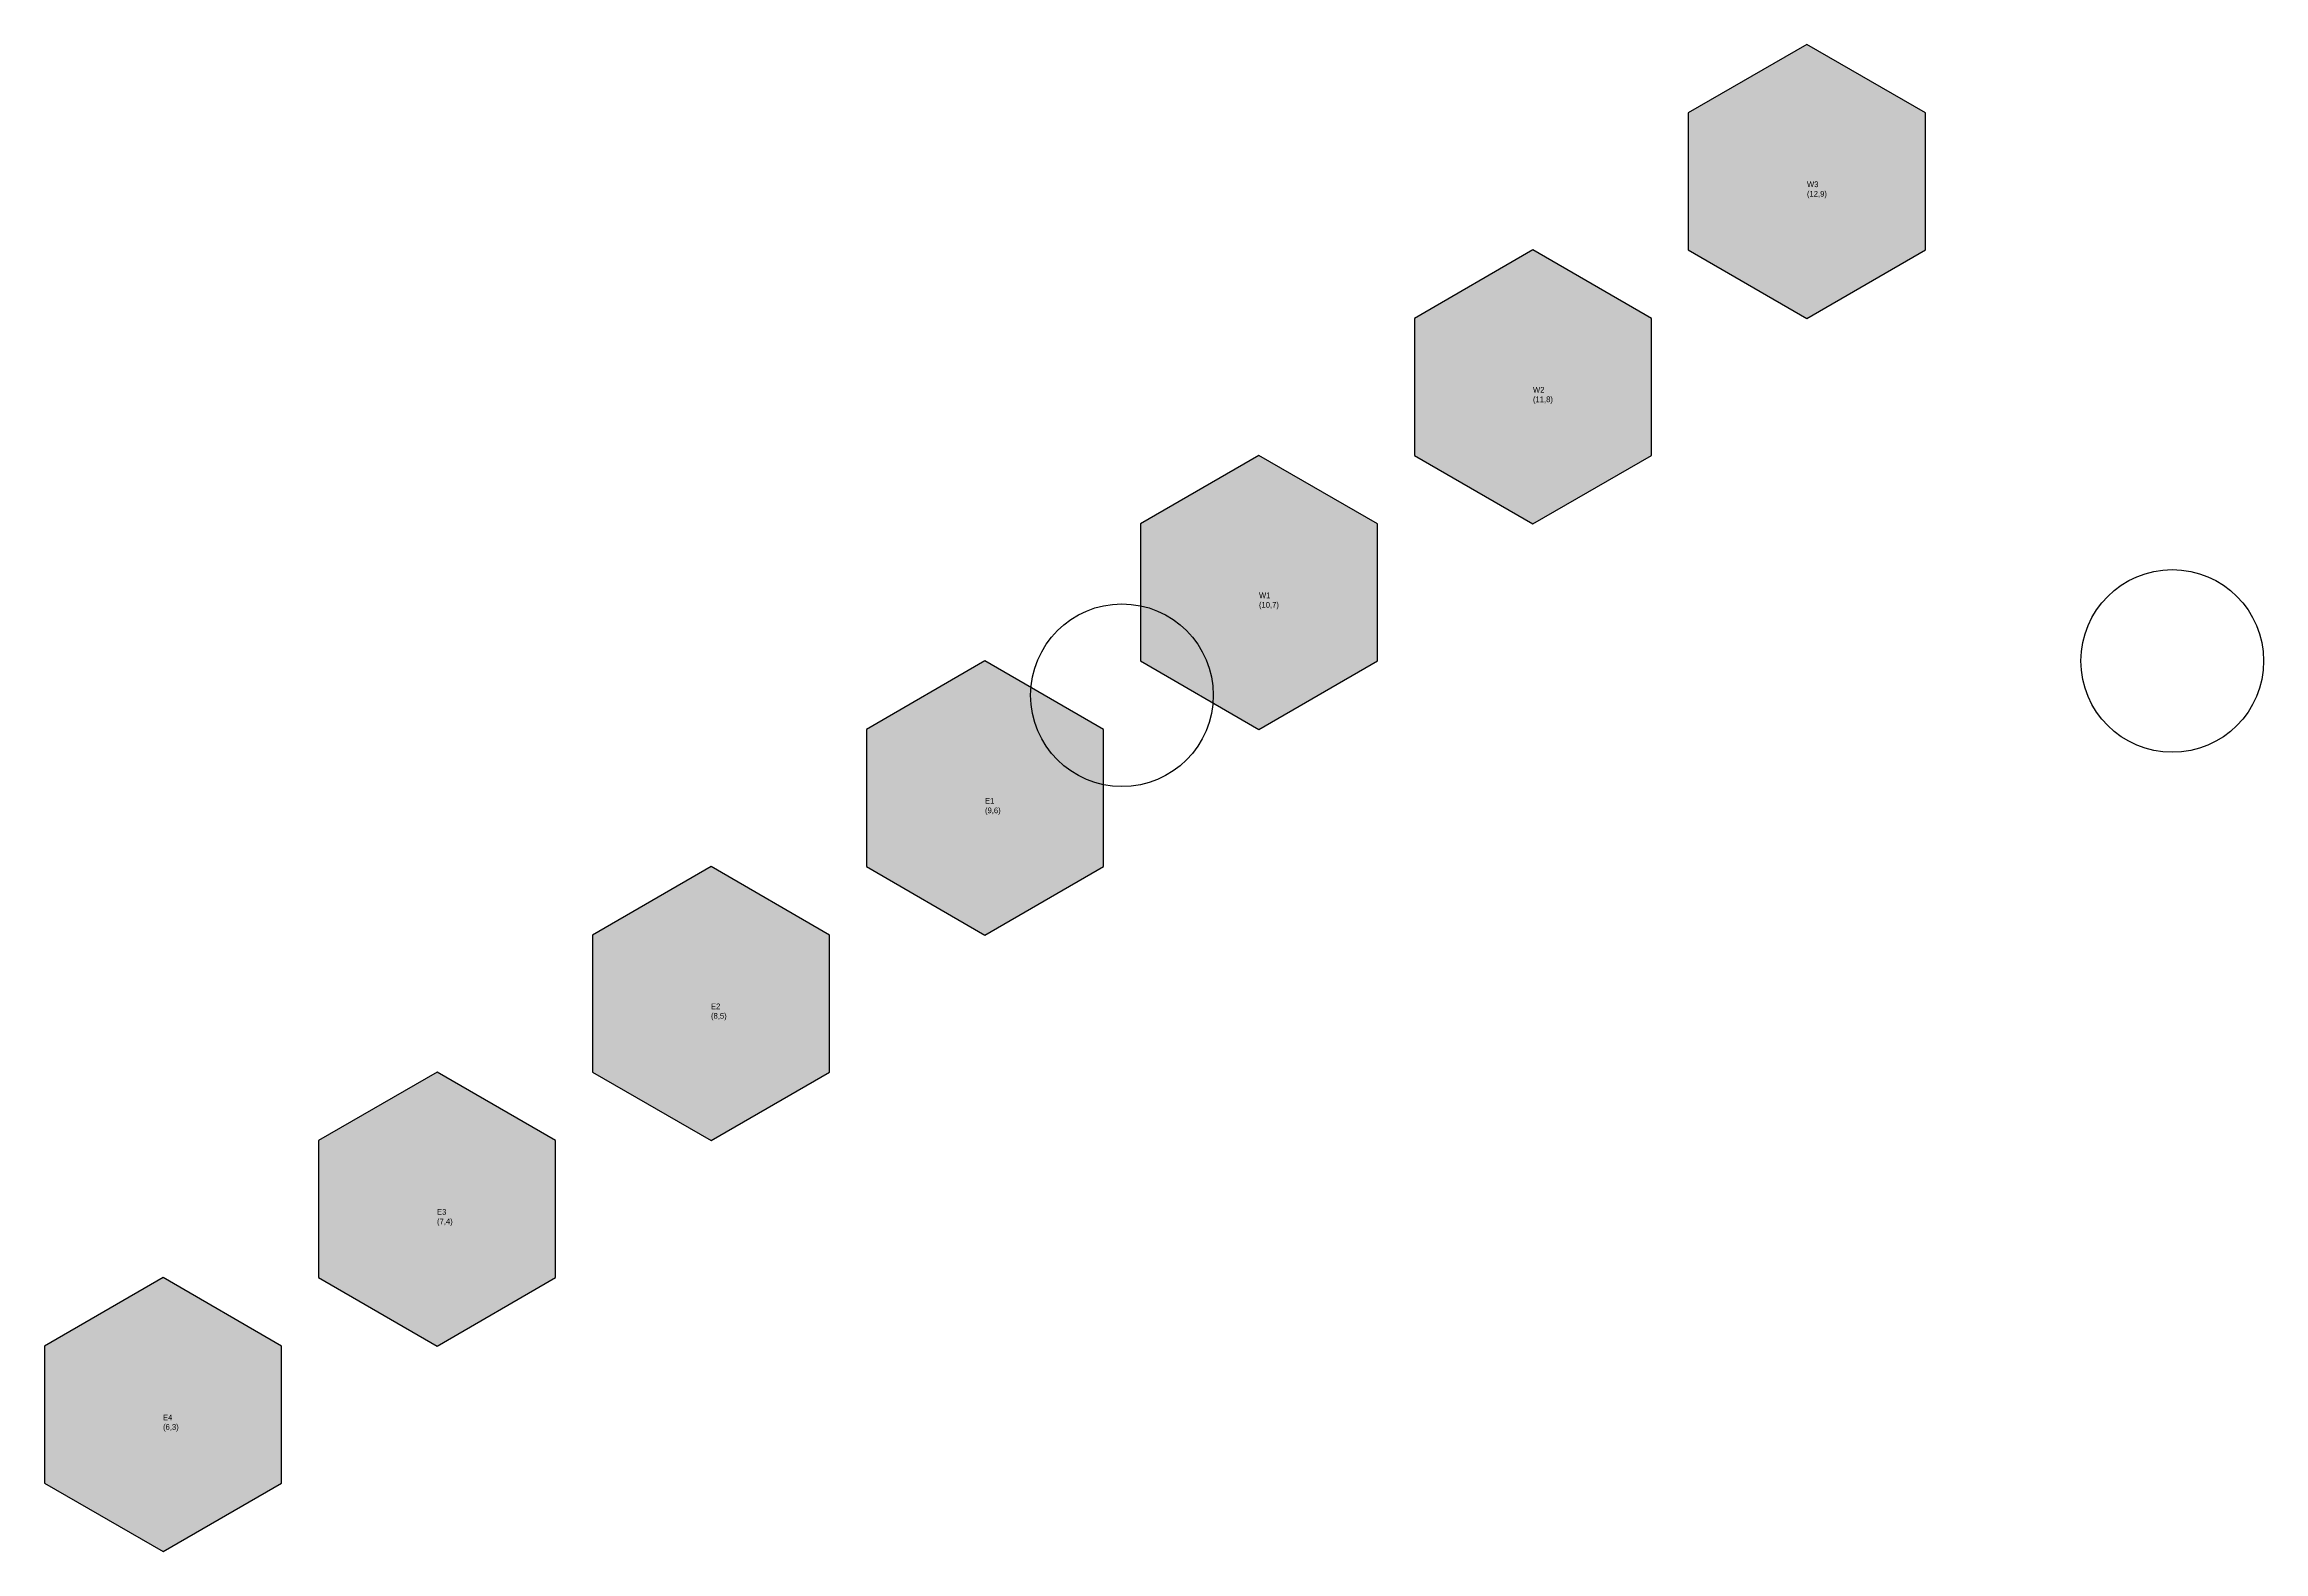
# Model space of a CAD drawing. Header units: metres. Extents: x 100 to 2640, y -53 to 4180.
# Drawn here: x 1668 to 2640, y 1310 to 1970 of the extents above; entities that cross this region are included whole.
import ezdxf

# ---------------------------------------------------------------- set-up
doc = ezdxf.new("R2010")
doc.units = ezdxf.units.M
for name, color, linetype in [('ENGINES', 1, 'Continuous'), ('SHAPES', 250, 'Continuous'), ('TEXT', 250, 'Continuous')]:
    doc.layers.add(name, color=color, linetype=linetype)

msp = doc.modelspace()

# ---------------------------------------------------------------- hatches: boundary and pattern name
at = {"layer": 'SHAPES'}
for points in [[(2491.96, 1940), (2440, 1970), (2388.04, 1940), (2388.04, 1880), (2440, 1850), (2491.96, 1880)], [(2371.96, 1850), (2320, 1880), (2268.04, 1850), (2268.04, 1790), (2320, 1760), (2371.96, 1790)], [(2251.96, 1760), (2200, 1790), (2148.04, 1760), (2148.04, 1700), (2200, 1670), (2251.96, 1700)], [(2131.96, 1670), (2080, 1700), (2028.04, 1670), (2028.04, 1610), (2080, 1580), (2131.96, 1610)], [(2011.96, 1580), (1960, 1610), (1908.04, 1580), (1908.04, 1520), (1960, 1490), (2011.96, 1520)], [(1891.96, 1490), (1840, 1520), (1788.04, 1490), (1788.04, 1430), (1840, 1400), (1891.96, 1430)], [(1771.96, 1400), (1720, 1430), (1668.04, 1400), (1668.04, 1340), (1720, 1310), (1771.96, 1340)]]:
    msp.add_hatch(color=82, dxfattribs=at).paths.add_polyline_path(points)

# ---------------------------------------------------------------- linework, layer by layer
at = {"layer": 'ENGINES', "color": 246}
msp.add_circle((2600, 1700), 40, dxfattribs=at)
at = {"layer": 'ENGINES', "color": 1}
msp.add_circle((2140, 1685), 40, dxfattribs=at)
at = {"layer": 'SHAPES', "color": 82}
for points in [[(2491.96, 1940), (2440, 1970), (2388.04, 1940), (2388.04, 1880), (2440, 1850), (2491.96, 1880)], [(2371.96, 1850), (2320, 1880), (2268.04, 1850), (2268.04, 1790), (2320, 1760), (2371.96, 1790)], [(2251.96, 1760), (2200, 1790), (2148.04, 1760), (2148.04, 1700), (2200, 1670), (2251.96, 1700)], [(2131.96, 1670), (2080, 1700), (2028.04, 1670), (2028.04, 1610), (2080, 1580), (2131.96, 1610)], [(2011.96, 1580), (1960, 1610), (1908.04, 1580), (1908.04, 1520), (1960, 1490), (2011.96, 1520)], [(1891.96, 1490), (1840, 1520), (1788.04, 1490), (1788.04, 1430), (1840, 1400), (1891.96, 1430)], [(1771.96, 1400), (1720, 1430), (1668.04, 1400), (1668.04, 1340), (1720, 1310), (1771.96, 1340)]]:
    msp.add_lwpolyline(points, close=True, dxfattribs=at)

# ---------------------------------------------------------------- texts
at = {"layer": 'TEXT', "color": 250, "char_height": 2.5, "attachment_point": 1}
for s, insert in [('W3\\P(12,9)', (2440, 1910)), ('W2\\P(11,8)', (2320, 1820)), ('W1\\P(10,7)', (2200, 1730)), ('E1\\P(9,6)', (2080, 1640)), ('E2\\P(8,5)', (1960, 1550)), ('E3\\P(7,4)', (1840, 1460)), ('E4\\P(6,3)', (1720, 1370))]:
    msp.add_mtext(s, dxfattribs=dict(at, insert=insert))

doc.saveas('drawing.dxf')
